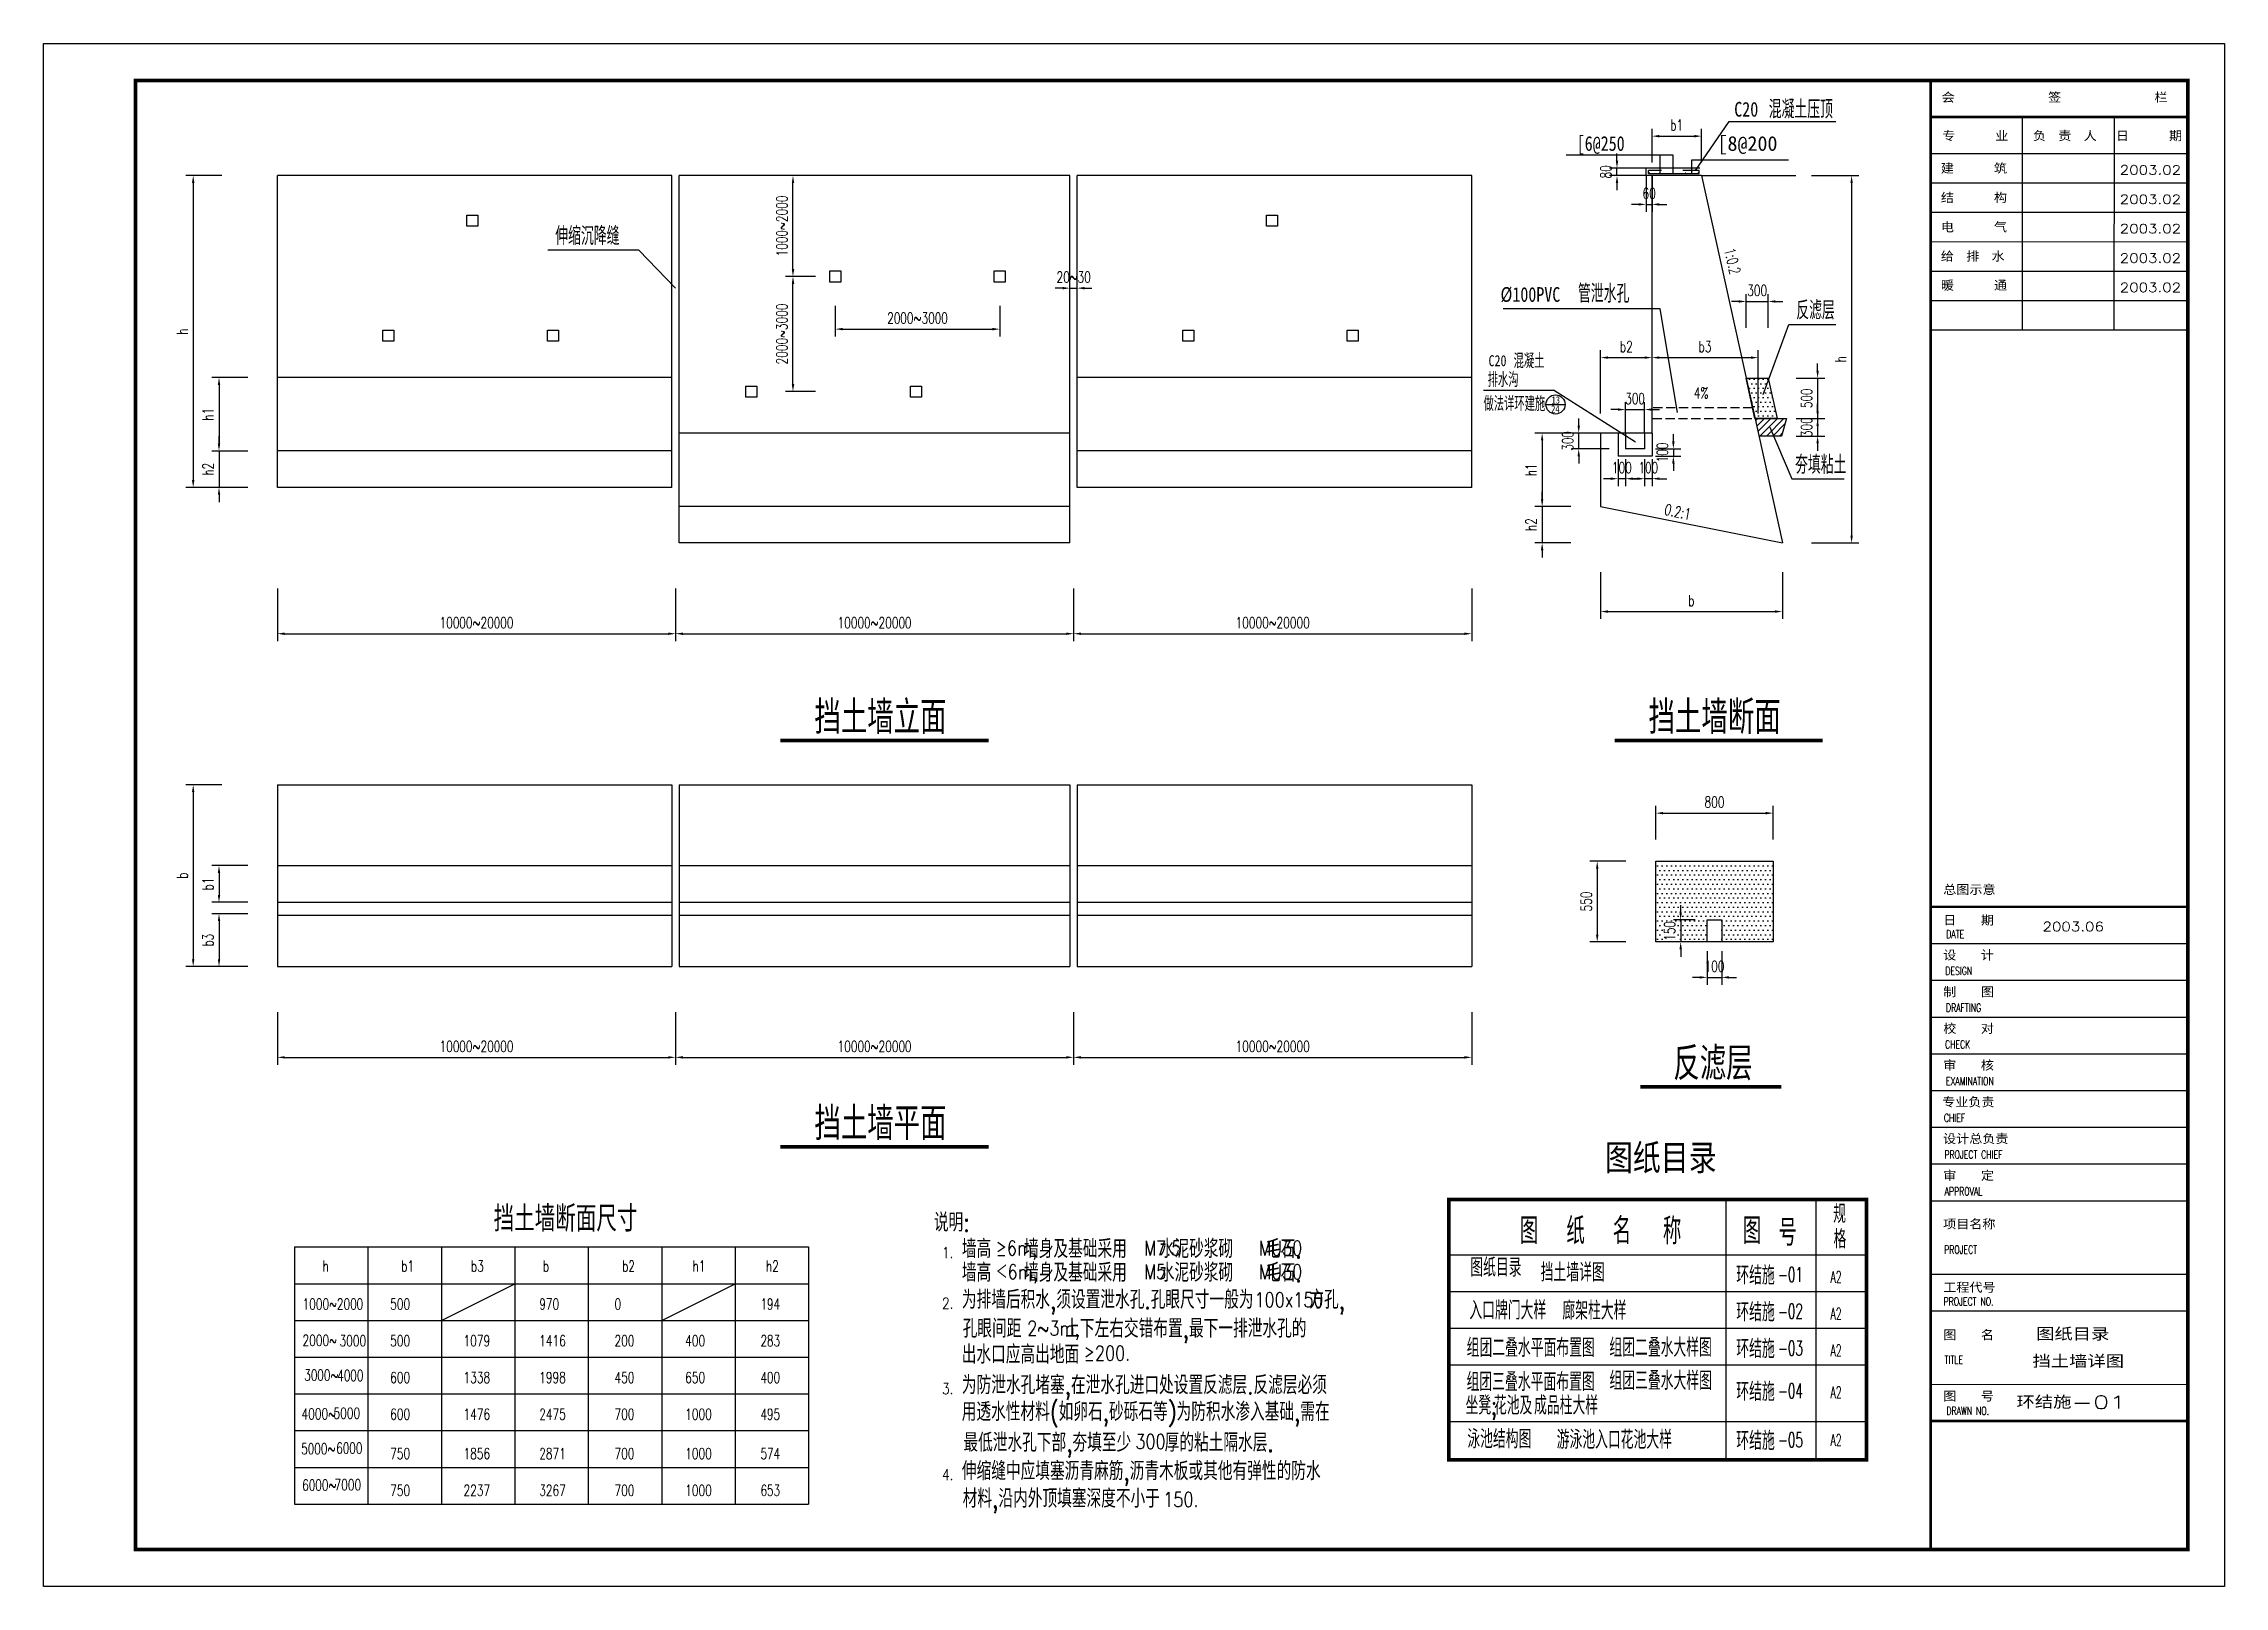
# Model space of a CAD drawing. Extents: x 0 to 180077, y 0 to 85122.
# Drawn here: x 120677 to 180077, y 43122 to 85122 of the extents above; entities that cross this region are included whole.
import ezdxf
from ezdxf.enums import TextEntityAlignment as Align

# ---------------------------------------------------------------- set-up
doc = ezdxf.new("R2010")
doc.units = 0
doc.header["$LTSCALE"] = 1000
doc.header["$MEASUREMENT"] = 0
doc.linetypes.add('DASH', pattern=[0.35, 0.25, -0.1])
for name, color, linetype in [('2', 2, 'Continuous'), ('4', 4, 'Continuous'), ('AXIS', 3, 'Continuous'), ('DIM', 3, 'Continuous'), ('JG-图名31', 31, 'Continuous'), ('JG-梁实线130', 4, 'Continuous'), ('JG-梁虚线130', 4, 'DASH'), ('JG-说明字31', 31, 'Continuous'), ('PUB_TITLE', 4, 'Continuous'), ('TEXT', 3, 'Continuous'), ('TITLE', 7, 'Continuous'), ('TK', 7, 'Continuous'), ('小品', 7, 'Continuous')]:
    doc.layers.add(name, color=color, linetype=linetype)
doc.styles.add('1', font='si.shx', dxfattribs={"width": 0.7, "bigfont": 'hztxt.shx'})
doc.styles.add('2', font='txt1.shx', dxfattribs={"width": 0.7, "bigfont": 'hztxt.shx'})
doc.styles.add('_HZHT', font='txt.shx', dxfattribs={"width": 1.5, "bigfont": 'HZHT.shx'})
doc.styles.add('_HZTXT', font='txt.shx', dxfattribs={"width": 0.8, "bigfont": 'hztxt.shx'})
doc.styles.add('_HZXY', font='txt.shx', dxfattribs={"width": 1.7, "bigfont": 'HZXY.shx'})
doc.styles.add('_SIMPLEX', font='SIMPLEX', dxfattribs={"width": 0.75})
doc.styles.add('HZ', font='txt.shx', dxfattribs={"width": 0.7, "bigfont": 'hztxt.shx'})
doc.styles.add('HZFS', font='romand.shx', dxfattribs={"width": 1.5, "bigfont": 'hzxy.shx'})
doc.styles.add('ROMANS', font='ROMANS', dxfattribs={"width": 0.7})
doc.styles.add('SIM', font='txt1.shx', dxfattribs={"width": 0.8, "bigfont": 'bigfont.shx'})
doc.styles.add('TXT', font='txt')
doc.dimstyles.new('DIMN', dxfattribs={"dimtxt": 300, "dimasz": 200, "dimexe": 200, "dimexo": 0, "dimgap": 150, "dimtad": 1, "dimdec": 0, "dimzin": 0, "dimdsep": 46, "dimtxsty": 'HZ', "dimsah": 1, "dimcen": 0.09, "dimdle": 200, "dimclrt": 7, "dimadec": 0, "dimazin": 0, "dimtfac": 1, "dimtdec": 0, "dimtix": 1, "dimtmove": 2, "dimatfit": 3, "dimfxl": 1, "dimtolj": 1, "dimtzin": 0, "dimarcsym": 0})
pattern_1 = [(0, (103091202.67, 78658363.98), (62.5, 125), [0, -125])]

msp = doc.modelspace()

# ---------------------------------------------------------------- texts
for s, height, style, width, p in [('规', 500, '_HZTXT', 0.698, (169423.2, 53014.3)), ('图', 720, '_HZTXT', 0.698, (160885.6, 52438.6)), ('纸', 720, '_HZTXT', 0.698, (162154.6, 52438.6)), ('名', 720, '_HZTXT', 0.698, (163417.4, 52438.6)), ('称', 720, '_HZTXT', 0.698, (164784.2, 52432)), ('图', 720, '_HZTXT', 0.698, (166961.6, 52438.6)), ('号', 720, '_HZTXT', 0.698, (167930.6, 52393.4)), ('格', 500, '_HZTXT', 0.698, (169431.3, 52327.6)), ('挡土墙详图', 500, '_HZTXT', 0.698, (161454.2, 51421.4)), ('环结施', 500, '_HZTXT', 0.698, (166782.9, 51339.1)), ('-01', 400, '_SIMPLEX', 0.6, (167919.6, 51411)), ('A2', 315, '_SIMPLEX', 0.6, (169347.5, 51387.7)), ('入口牌门大样', 500, '_HZTXT', 0.698, (159511.9, 50387.9)), ('廊架柱大样', 500, '_HZTXT', 0.698, (162046.3, 50380.3)), ('环结施', 500, '_HZTXT', 0.698, (166782.9, 50339.1)), ('-02', 400, '_SIMPLEX', 0.6, (167919.6, 50411)), ('A2', 315, '_SIMPLEX', 0.6, (169347.5, 50387.7)), ('组团二叠水平面布置图', 500, '_HZTXT', 0.698, (159437.8, 49368.8)), ('组团二叠水大样图', 500, '_HZTXT', 0.698, (163325.5, 49374)), ('环结施', 500, '_HZTXT', 0.698, (166782.9, 49339.1)), ('-03', 400, '_SIMPLEX', 0.6, (167919.6, 49411)), ('A2', 315, '_SIMPLEX', 0.6, (169347.5, 49387.7)), ('组团三叠水平面布置图', 500, '_HZTXT', 0.698, (159435.7, 48439)), ('组团三叠水大样图', 500, '_HZTXT', 0.698, (163326.7, 48471.4)), ('环结施', 500, '_HZTXT', 0.698, (166782.9, 48171.7)), ('坐凳;', 500, '_HZTXT', 0.698, (159407.7, 47796.8)), ('花池及', 500, '_HZTXT', 0.698, (160181.3, 47797.3)), ('成品柱大样', 500, '_HZTXT', 0.698, (161273.9, 47798.6)), ('-04', 400, '_SIMPLEX', 0.6, (167919.6, 48243.6)), ('A2', 315, '_SIMPLEX', 0.6, (169347.5, 48248.2)), ('泳池结构图', 500, '_HZTXT', 0.698, (159456.3, 46882.7)), ('游泳池入口花池大样', 500, '_HZTXT', 0.698, (161889.9, 46866)), ('环结施', 500, '_HZTXT', 0.698, (166782.9, 46836.9)), ('-05', 400, '_SIMPLEX', 0.6, (167919.6, 46908.9)), ('A2', 315, '_SIMPLEX', 0.6, (169347.5, 46947.9))]:
    msp.add_text(s, height=height, dxfattribs=dict(style=style, width=width)).set_placement(p)
at = {"style": '_HZTXT', "width": 0.698}
msp.add_text('图纸目录', height=500, dxfattribs=at).set_placement((159537, 51405.6), align=Align.BOTTOM_LEFT)
at = {"layer": '2', "style": 'ROMANS', "width": 0.7}
for s, p in [('DATE', (172746.7, 60766.9)), ('DESIGN', (172843.4, 59766.8)), ('DRAFTING', (172973.3, 58766.8)), ('CHECK', (172811.8, 57766.9)), ('EXAMINATION', (173143.9, 56766.8)), ('TITLE', (172708.2, 49179.2)), ('DRAWN NO.', (173087.6, 47791.7))]:
    msp.add_text(s, height=220, rotation=359.995825, dxfattribs=at).set_placement(p, align=Align.CENTER)
for s, p in [('CHIEF', (172437.8, 55766.9)), ('PROJECT CHIEF', (172450.5, 54766.9)), ('APPROVAL', (172458.2, 53766.9)), ('PROJECT', (172444.1, 52179.2)), ('PROJECT NO.', (172428.9, 50766.9))]:
    msp.add_text(s, height=220, rotation=359.995825, dxfattribs=at).set_placement(p)
at = {"layer": '4'}
for s, height, style, width, p in [('2003.02', 250, 'SIM', 1.2, (177227.3, 81559.3)), ('2003.02', 250, 'SIM', 1.2, (177227.3, 80759.3)), ('2003.02', 250, 'SIM', 1.2, (177227.2, 79959.3)), ('2003.02', 250, 'SIM', 1.2, (177227.2, 79159.3)), ('2003.02', 250, 'SIM', 1.2, (177227.1, 78359.3)), ('2003.06', 250, 'SIM', 1.2, (175124.5, 60960.7)), ('挡土墙详图', 350, '_HZHT', 1.5, (174850.1, 49070.8)), ('环结施-01', 350, '_HZHT', 1.5, (174415.4, 47960.6))]:
    msp.add_text(s, height=height, rotation=359.995825, dxfattribs=dict(at, style=style, width=width)).set_placement(p)
at = {"layer": '4', "style": '_HZHT', "width": 1.5}
msp.add_text('图纸目录', height=350, rotation=359.995825, dxfattribs=at).set_placement((174949.3, 49707.4), align=Align.BOTTOM_LEFT)
at = {"layer": 'DIM', "style": 'HZFS'}
msp.add_text('图纸目录', height=800, rotation=0.001222, dxfattribs=at).set_placement((163204.8, 54130.2), align=Align.BOTTOM_LEFT)
at = {"layer": 'JG-图名31', "style": '2', "width": 0.8}
for s, height, p in [('挡土墙立面', 900, (141672.2, 66331)), ('挡土墙断面', 900, (164393.6, 66331)), ('反滤层', 900, (165067.4, 56904.2)), ('挡土墙平面', 900, (141672.2, 55269.9)), ('挡土墙断面尺寸', 700, (132934.1, 52782.5)), ('说明:', 500, (144926.9, 52782.5)), ('1.', 300, (145150.5, 52061.3)), ('墙高   墙身及基础采用   水泥砂浆砌   毛石.', 500, (145689.3, 52061.3)), ('≥6m,', 400, (146614.3, 52132.4)), ('M7.5', 400, (150649.9, 52132.4)), ('MU30', 400, (153780.7, 52132.4)), ('墙高   墙身及基础采用   水泥砂浆砌   毛石.', 500, (145689.3, 51414.8)), ('＜6m,', 400, (146614.3, 51485.9)), ('M5', 400, (150649.9, 51485.9)), ('MU30', 400, (153780.7, 51485.9)), ('为排墙后积水,须设置泄水孔.孔眼尺寸一般为     方孔,', 500, (145689.3, 50678.9)), ('100x150', 400, (153659.9, 50725.7)), ('2.', 300, (145150.5, 50678.9)), ('孔眼间距    上下左右交错布置,最下一排泄水孔的', 500, (145711.2, 49891.5)), ('2~3m,', 400, (147468.9, 49950.8)), ('出水口应高出地面    ', 500, (145685.7, 49187.1)), ('≥200.', 400, (149011.3, 49267.5)), ('为防泄水孔堵塞,在泄水孔进口处设置反滤层.反滤层必须', 500, (145689.3, 48354.2)), ('3.', 300, (145150.5, 48354.2)), ('用透水性材料(如卵石,砂砾石等)为防积水渗入基础,需在', 500, (145685.6, 47625.4)), ('最低泄水孔下部,夯填至少   厚的粘土隔水层.', 500, (145731.4, 46787.3)), ('300', 400, (150415.5, 46864.5)), ('伸缩缝中应填塞沥青麻筋,沥青木板或其他有弹性的防水', 500, (145689.3, 46013.1)), ('4.', 300, (145150.5, 46013.1)), ('材料,沿内外顶填塞深度不小于', 500, (145712.2, 45264.1)), ('150.', 400, (151173.4, 45286.5))]:
    msp.add_text(s, height=height, dxfattribs=at).set_placement(p)
at = {"layer": 'JG-说明字31', "width": 0.7}
for s, height, style, p in [('混凝土压顶', 500, 'HZ', (167666.7, 83085.2)), ('伸缩沉降缝', 500, '1', (134613.5, 79637.1)), ('管泄水孔', 500, 'HZ', (162470.7, 78067)), ('反滤层', 500, 'HZ', (168417.2, 77613.8)), ('混凝土', 400, 'HZ', (160716.2, 76284.5)), ('排水沟', 400, 'HZ', (160011.1, 75771.8)), ('做法详环建施', 400, 'HZ', (159897.3, 75117.4)), ('夯填粘土', 500, 'HZ', (168383.9, 73409.4))]:
    msp.add_text(s, height=height, dxfattribs=dict(at, style=style)).set_placement(p)
at = {"layer": 'TEXT', "style": 'HZ', "width": 0.7}
for s, rotation, p in [('1:0.2', 283.489233, (166449.3, 79515.9)), ('0.2:1', 348.269939, (164806.1, 72301.4))]:
    msp.add_text(s, height=300, rotation=rotation, dxfattribs=at).set_placement(p)
for s, p in [('4%', (165626.3, 75464.2)), ('h', (128275.9, 51690.4)), ('b1', (130421.3, 51690.4)), ('b3', (132317.3, 51690.4)), ('b', (134275.6, 51690.4)), ('b2', (136433.5, 51690.4)), ('h1', (138354.4, 51690.4)), ('h2', (140350.2, 51690.4)), ('1000~', (127731.8, 50658.2)), ('2000', (128664.3, 50658.2)), ('500', (130120.7, 50658.2)), ('970', (134180.3, 50658.2)), ('0', (136227.1, 50658.2)), ('194', (140201.4, 50658.2)), ('2000~', (127731.8, 49669.8)), ('3000', (128740.4, 49658.2)), ('500', (130120.7, 49658.2)), ('1079', (132116.4, 49658.2)), ('1416', (134180.3, 49658.2)), ('200', (136227.1, 49658.2)), ('400', (138154.5, 49658.2)), ('283', (140201.4, 49658.2)), ('3000~', (127773, 48722.5)), ('4000', (128671.7, 48713.1)), ('600', (130120.7, 48658.2)), ('1338', (132116.4, 48658.2)), ('1998', (134180.3, 48658.2)), ('450', (136227.1, 48658.2)), ('650', (138154.5, 48658.2)), ('400', (140201.4, 48658.2)), ('4000~', (127704.3, 47665.5)), ('5000', (128575.5, 47685.6)), ('600', (130120.7, 47658.2)), ('1476', (132116.4, 47658.2)), ('2475', (134180.3, 47658.2)), ('700', (136227.1, 47658.2)), ('1000', (138154.5, 47658.2)), ('495', (140201.4, 47658.2)), ('5000~', (127690.6, 46718.3)), ('6000', (128644.2, 46737)), ('750', (130120.7, 46586)), ('1856', (132116.4, 46586)), ('2871', (134180.3, 46586)), ('700', (136227.1, 46586)), ('1000', (138154.5, 46586)), ('574', (140201.4, 46586)), ('6000~', (127718.1, 45729.9)), ('7000', (128603, 45737)), ('750', (130120.7, 45586)), ('2237', (132116.4, 45586)), ('3267', (134180.3, 45586)), ('700', (136227.1, 45586)), ('1000', (138154.5, 45586)), ('653', (140201.4, 45586))]:
    msp.add_text(s, height=300, dxfattribs=at).set_placement(p)
at = {"layer": 'TK', "style": '_HZXY', "width": 1.5}
for s, p in [('会       签       栏', (172374.2, 83514.7)), ('专   业', (172389.5, 82468.8)), ('负 责 人', (174862.1, 82468.7)), ('日   期', (177123.4, 82468.5)), ('建   筑', (172354.9, 81584.1)), ('结   构', (172354.9, 80784.1)), ('电   气', (172354.8, 79984.1)), ('给 排 水', (172354.7, 79187.5)), ('暖   通 ', (172354.7, 78398.3)), ('总图示意', (172420.3, 61946.9)), ('日  期', (172420.3, 61113.6)), ('设  计', (172420.2, 60163.5)), ('制  图', (172420.2, 59163.5)), ('校  对', (172420.1, 58163.5)), ('审  核', (172420, 57163.5)), ('专业负责', (172391, 56163.5)), ('设计总负责', (172415.3, 55163.5)), ('审  定', (172419.8, 54163.5)), ('项目名称', (172418.5, 52840.6)), ('工程代号', (172419.6, 51117.4)), ('图  名', (172419.5, 49824.1)), ('图  号', (172419.4, 48155.2))]:
    msp.add_text(s, height=250, rotation=359.995825, dxfattribs=at).set_placement(p)
at = {"layer": '小品', "style": 'TXT', "width": 0.8}
for s, height, p in [('C20', 400, (166727, 83135.1)), ('%%c100PVC', 400, (160359.9, 78093.7)), ('C20', 300, (160034.3, 76340.5)), ('13', 200, (161752.6, 75320.5)), ('24', 200, (161740.8, 75076.3))]:
    msp.add_text(s, height=height, dxfattribs=at).set_placement(p)
msp.add_text('[6@250', height=400, dxfattribs=at).set_placement((163089.7, 82204.3), align=Align.CENTER)
at = {"layer": '小品', "style": 'TXT'}
msp.add_text('[8@200', height=400, dxfattribs=at).set_placement((166271.2, 82204.3))

# ---------------------------------------------------------------- blocks, each defined once
blk = doc.blocks.new('*U49')
at = {"color": 0, "lineweight": -2}
for p, q in [((164487, 81887), (164487, 82804)), ((164687, 82604), (165637, 82604)), ((164687, 82604), (165637, 82604)), ((165837, 81887), (165837, 82804))]:
    blk.add_line(p, q, dxfattribs=at)
at = {"color": 0}
for points in [[(164487, 82604), (164687, 82570), (164687, 82637)], [(165837, 82604), (165637, 82570), (165637, 82637)]]:
    blk.add_solid(points, dxfattribs=at)
at = {"color": 7, "insert": (165162, 82904), "char_height": 300, "width": 0.000000001, "attachment_point": 5, "style": 'HZ'}
blk.add_mtext('b1', dxfattribs=at)
blk = doc.blocks.new('*U50')
at = {"color": 0, "lineweight": -2}
for p, q in [((163087, 75054), (163087, 76774)), ((164487, 75054), (164487, 76774)), ((163287, 76574), (164287, 76574)), ((163287, 76574), (164287, 76574))]:
    blk.add_line(p, q, dxfattribs=at)
at = {"color": 0}
for points in [[(163087, 76574), (163287, 76541), (163287, 76608)], [(164487, 76574), (164287, 76541), (164287, 76608)]]:
    blk.add_solid(points, dxfattribs=at)
at = {"color": 7, "insert": (163787, 76874), "char_height": 300, "width": 0.000000001, "attachment_point": 5, "style": 'HZ'}
blk.add_mtext('b2', dxfattribs=at)
blk = doc.blocks.new('*U51')
at = {"color": 0, "lineweight": -2}
for p, q in [((164487, 75054), (164487, 76774)), ((167379, 75054), (167379, 76774)), ((164687, 76574), (167179, 76574)), ((164687, 76574), (167179, 76574))]:
    blk.add_line(p, q, dxfattribs=at)
at = {"color": 0}
for points in [[(164487, 76574), (164687, 76541), (164687, 76608)], [(167379, 76574), (167179, 76541), (167179, 76608)]]:
    blk.add_solid(points, dxfattribs=at)
at = {"color": 7, "insert": (165933, 76874), "char_height": 300, "width": 0.000000001, "attachment_point": 5, "style": 'HZ'}
blk.add_mtext('b3', dxfattribs=at)
blk = doc.blocks.new('*U52')
at = {"color": 0, "lineweight": -2}
for p, q in [((168831, 81529), (170124, 81529)), ((169924, 81329), (169924, 71729)), ((169924, 81329), (169924, 71729)), ((168831, 71529), (170124, 71529))]:
    blk.add_line(p, q, dxfattribs=at)
at = {"color": 0}
for points in [[(169924, 81529), (169890, 81329), (169957, 81329)], [(169924, 71529), (169890, 71729), (169957, 71729)]]:
    blk.add_solid(points, dxfattribs=at)
at = {"color": 7, "insert": (169624, 76529), "char_height": 300, "width": 0.000000001, "attachment_point": 5, "rotation": 90, "style": 'HZ'}
blk.add_mtext('h', dxfattribs=at)
blk = doc.blocks.new('*U54')
at = {"color": 0, "lineweight": -2}
for p, q in [((162277, 74519), (161295, 74519)), ((161495, 74319), (161495, 72719)), ((161495, 74319), (161495, 72719)), ((162277, 72519), (161295, 72519))]:
    blk.add_line(p, q, dxfattribs=at)
at = {"color": 0}
for points in [[(161495, 74519), (161461, 74319), (161528, 74319)], [(161495, 72519), (161461, 72719), (161528, 72719)]]:
    blk.add_solid(points, dxfattribs=at)
at = {"color": 7, "insert": (161195, 73519), "char_height": 300, "width": 0.000000001, "attachment_point": 5, "rotation": 90, "style": 'HZ'}
blk.add_mtext('h1', dxfattribs=at)
blk = doc.blocks.new('*U56')
at = {"color": 0, "lineweight": -2}
for p, q in [((162277, 72519), (161295, 72519)), ((161495, 72719), (161495, 72919)), ((161495, 72719), (161495, 72919)), ((161495, 72519), (161495, 71529)), ((162277, 71529), (161295, 71529)), ((161495, 71329), (161495, 71129)), ((161495, 71329), (161495, 71129))]:
    blk.add_line(p, q, dxfattribs=at)
at = {"color": 0}
for points in [[(161495, 72519), (161461, 72719), (161528, 72719)], [(161495, 71529), (161461, 71329), (161528, 71329)]]:
    blk.add_solid(points, dxfattribs=at)
at = {"color": 7, "insert": (161195, 72024), "char_height": 300, "width": 0.000000001, "attachment_point": 5, "rotation": 90, "style": 'HZ'}
blk.add_mtext('h2', dxfattribs=at)
blk = doc.blocks.new('*U58')
at = {"color": 0, "lineweight": -2}
for p, q in [((163087, 70735), (163087, 69461)), ((168037, 70735), (168037, 69461)), ((163287, 69661), (167837, 69661)), ((163287, 69661), (167837, 69661))]:
    blk.add_line(p, q, dxfattribs=at)
at = {"color": 0}
for points in [[(163087, 69661), (163287, 69627), (163287, 69694)], [(168037, 69661), (167837, 69627), (167837, 69694)]]:
    blk.add_solid(points, dxfattribs=at)
at = {"color": 7, "insert": (165562, 69961), "char_height": 300, "width": 0.000000001, "attachment_point": 5, "style": 'HZ'}
blk.add_mtext('b', dxfattribs=at)
blk = doc.blocks.new('*U59')
at = {"color": 0, "lineweight": -2}
for p, q in [((127047, 70290), (127047, 68858)), ((137890, 70290), (137890, 68858)), ((127247, 69058), (137690, 69058)), ((127247, 69058), (137690, 69058))]:
    blk.add_line(p, q, dxfattribs=at)
at = {"color": 0}
for points in [[(127047, 69058), (127247, 69024), (127247, 69091)], [(137890, 69058), (137690, 69024), (137690, 69091)]]:
    blk.add_solid(points, dxfattribs=at)
at = {"color": 7, "insert": (132469, 69358), "char_height": 300, "width": 0.000000001, "attachment_point": 5, "style": 'HZ'}
blk.add_mtext('10000~20000', dxfattribs=at)
blk = doc.blocks.new('*U60')
at = {"color": 0, "lineweight": -2}
for p, q in [((137890, 70290), (137890, 68858)), ((148733, 70290), (148733, 68858)), ((138090, 69058), (148533, 69058)), ((138090, 69058), (148533, 69058))]:
    blk.add_line(p, q, dxfattribs=at)
at = {"color": 0}
for points in [[(137890, 69058), (138090, 69024), (138090, 69091)], [(148733, 69058), (148533, 69024), (148533, 69091)]]:
    blk.add_solid(points, dxfattribs=at)
at = {"color": 7, "insert": (143312, 69358), "char_height": 300, "width": 0.000000001, "attachment_point": 5, "style": 'HZ'}
blk.add_mtext('10000~20000', dxfattribs=at)
blk = doc.blocks.new('*U61')
at = {"color": 0, "lineweight": -2}
for p, q in [((148733, 70290), (148733, 68858)), ((159576, 70290), (159576, 68858)), ((148933, 69058), (159376, 69058)), ((148933, 69058), (159376, 69058))]:
    blk.add_line(p, q, dxfattribs=at)
at = {"color": 0}
for points in [[(148733, 69058), (148933, 69024), (148933, 69091)], [(159576, 69058), (159376, 69024), (159376, 69091)]]:
    blk.add_solid(points, dxfattribs=at)
at = {"color": 7, "insert": (154155, 69358), "char_height": 300, "width": 0.000000001, "attachment_point": 5, "style": 'HZ'}
blk.add_mtext('10000~20000', dxfattribs=at)
blk = doc.blocks.new('*U62')
at = {"color": 0, "lineweight": -2}
for p, q in [((126238, 76032), (125255, 76032)), ((125455, 75832), (125455, 74232)), ((125455, 75832), (125455, 74232)), ((126238, 74032), (125255, 74032))]:
    blk.add_line(p, q, dxfattribs=at)
at = {"color": 0}
for points in [[(125455, 76032), (125422, 75832), (125488, 75832)], [(125455, 74032), (125422, 74232), (125488, 74232)]]:
    blk.add_solid(points, dxfattribs=at)
at = {"color": 7, "insert": (125155, 75032), "char_height": 300, "width": 0.000000001, "attachment_point": 5, "rotation": 90, "style": 'HZ'}
blk.add_mtext('h1', dxfattribs=at)
blk = doc.blocks.new('*U63')
at = {"color": 0, "lineweight": -2}
for p, q in [((125455, 74232), (125455, 74432)), ((125455, 74232), (125455, 74432)), ((126238, 74032), (125255, 74032)), ((125455, 74032), (125455, 73042)), ((126238, 73042), (125255, 73042)), ((125455, 72842), (125455, 72642)), ((125455, 72842), (125455, 72642))]:
    blk.add_line(p, q, dxfattribs=at)
at = {"color": 0}
for points in [[(125455, 74032), (125422, 74232), (125488, 74232)], [(125455, 73042), (125422, 72842), (125488, 72842)]]:
    blk.add_solid(points, dxfattribs=at)
at = {"color": 7, "insert": (125155, 73537), "char_height": 300, "width": 0.000000001, "attachment_point": 5, "rotation": 90, "style": 'HZ'}
blk.add_mtext('h2', dxfattribs=at)
blk = doc.blocks.new('*U64')
at = {"color": 0, "lineweight": -2}
for p, q in [((125534, 81529), (124552, 81529)), ((124752, 81329), (124752, 73242)), ((124752, 81329), (124752, 73242)), ((125534, 73042), (124552, 73042))]:
    blk.add_line(p, q, dxfattribs=at)
at = {"color": 0}
for points in [[(124752, 81529), (124718, 81329), (124785, 81329)], [(124752, 73042), (124718, 73242), (124785, 73242)]]:
    blk.add_solid(points, dxfattribs=at)
at = {"color": 7, "insert": (124452, 77285), "char_height": 300, "width": 0.000000001, "attachment_point": 5, "rotation": 90, "style": 'HZ'}
blk.add_mtext('h', dxfattribs=at)
blk = doc.blocks.new('*U66')
at = {"color": 0, "lineweight": -2}
for p, q in [((148433, 78466), (148233, 78466)), ((148433, 78466), (148233, 78466)), ((148633, 77749), (148633, 78666)), ((148633, 78466), (148833, 78466)), ((148833, 77749), (148833, 78666)), ((149033, 78466), (149233, 78466)), ((149033, 78466), (149233, 78466))]:
    blk.add_line(p, q, dxfattribs=at)
at = {"color": 0}
for points in [[(148633, 78466), (148433, 78432), (148433, 78499)], [(148833, 78466), (149033, 78432), (149033, 78499)]]:
    blk.add_solid(points, dxfattribs=at)
at = {"color": 7, "insert": (148733, 78766), "char_height": 300, "width": 0.000000001, "attachment_point": 5, "style": 'HZ'}
blk.add_mtext('20~30', dxfattribs=at)
blk = doc.blocks.new('*U67')
at = {"color": 0, "lineweight": -2}
for p, q in [((142240, 77981), (142240, 77150)), ((146722, 77981), (146722, 77150)), ((142440, 77350), (146522, 77350)), ((142440, 77350), (146522, 77350))]:
    blk.add_line(p, q, dxfattribs=at)
at = {"color": 0}
for points in [[(142240, 77350), (142440, 77317), (142440, 77384)], [(146722, 77350), (146522, 77317), (146522, 77384)]]:
    blk.add_solid(points, dxfattribs=at)
at = {"color": 7, "insert": (144481, 77650), "char_height": 300, "width": 0.000000001, "attachment_point": 5, "style": 'HZ'}
blk.add_mtext('2000~3000', dxfattribs=at)
blk = doc.blocks.new('*U70')
at = {"color": 0, "lineweight": -2}
for p, q in [((141699, 78783), (140889, 78783)), ((141089, 75852), (141089, 78583)), ((141089, 75852), (141089, 78583)), ((141699, 75652), (140889, 75652))]:
    blk.add_line(p, q, dxfattribs=at)
at = {"color": 0}
for points in [[(141089, 78783), (141123, 78583), (141056, 78583)], [(141089, 75652), (141123, 75852), (141056, 75852)]]:
    blk.add_solid(points, dxfattribs=at)
at = {"color": 7, "insert": (140789, 77217), "char_height": 300, "width": 0.000000001, "attachment_point": 5, "rotation": 90, "style": 'HZ'}
blk.add_mtext('2000~3000', dxfattribs=at)
blk = doc.blocks.new('*U71')
at = {"color": 0, "lineweight": -2}
for p, q in [((141699, 81529), (140889, 81529)), ((141089, 78983), (141089, 81329)), ((141089, 78983), (141089, 81329)), ((141699, 78783), (140889, 78783))]:
    blk.add_line(p, q, dxfattribs=at)
at = {"color": 0}
for points in [[(141089, 81529), (141123, 81329), (141056, 81329)], [(141089, 78783), (141123, 78983), (141056, 78983)]]:
    blk.add_solid(points, dxfattribs=at)
at = {"color": 7, "insert": (140789, 80156), "char_height": 300, "width": 0.000000001, "attachment_point": 5, "rotation": 90, "style": 'HZ'}
blk.add_mtext('1000~2000', dxfattribs=at)
blk = doc.blocks.new('*U72')
at = {"color": 0, "lineweight": -2}
for p, q in [((126238, 62745), (125255, 62745)), ((125455, 62545), (125455, 61945)), ((125455, 62545), (125455, 61945)), ((126238, 61745), (125255, 61745))]:
    blk.add_line(p, q, dxfattribs=at)
at = {"color": 0}
for points in [[(125455, 62745), (125422, 62545), (125488, 62545)], [(125455, 61745), (125422, 61945), (125488, 61945)]]:
    blk.add_solid(points, dxfattribs=at)
at = {"color": 7, "insert": (125155, 62245), "char_height": 300, "width": 0.000000001, "attachment_point": 5, "rotation": 90, "style": 'HZ'}
blk.add_mtext('b1', dxfattribs=at)
blk = doc.blocks.new('*U73')
at = {"color": 0, "lineweight": -2}
for p, q in [((126238, 61434), (125255, 61434)), ((125455, 61234), (125455, 60195)), ((125455, 61234), (125455, 60195)), ((126238, 59995), (125255, 59995))]:
    blk.add_line(p, q, dxfattribs=at)
at = {"color": 0}
for points in [[(125455, 61434), (125422, 61234), (125488, 61234)], [(125455, 59995), (125422, 60195), (125488, 60195)]]:
    blk.add_solid(points, dxfattribs=at)
at = {"color": 7, "insert": (125155, 60715), "char_height": 300, "width": 0.000000001, "attachment_point": 5, "rotation": 90, "style": 'HZ'}
blk.add_mtext('b3', dxfattribs=at)
blk = doc.blocks.new('*U74')
at = {"color": 0, "lineweight": -2}
for p, q in [((125534, 64945), (124552, 64945)), ((124752, 64745), (124752, 60195)), ((124752, 64745), (124752, 60195)), ((125534, 59995), (124552, 59995))]:
    blk.add_line(p, q, dxfattribs=at)
at = {"color": 0}
for points in [[(124752, 64945), (124718, 64745), (124785, 64745)], [(124752, 59995), (124718, 60195), (124785, 60195)]]:
    blk.add_solid(points, dxfattribs=at)
at = {"color": 7, "insert": (124452, 62470), "char_height": 300, "width": 0.000000001, "attachment_point": 5, "rotation": 90, "style": 'HZ'}
blk.add_mtext('b', dxfattribs=at)
blk = doc.blocks.new('*U75')
at = {"color": 0, "lineweight": -2}
for p, q in [((127047, 58756), (127047, 57324)), ((137890, 58756), (137890, 57324)), ((127247, 57524), (137690, 57524)), ((127247, 57524), (137690, 57524))]:
    blk.add_line(p, q, dxfattribs=at)
at = {"color": 0}
for points in [[(127047, 57524), (127247, 57491), (127247, 57558)], [(137890, 57524), (137690, 57491), (137690, 57558)]]:
    blk.add_solid(points, dxfattribs=at)
at = {"color": 7, "insert": (132469, 57824), "char_height": 300, "width": 0.000000001, "attachment_point": 5, "style": 'HZ'}
blk.add_mtext('10000~20000', dxfattribs=at)
blk = doc.blocks.new('*U76')
at = {"color": 0, "lineweight": -2}
for p, q in [((137890, 58756), (137890, 57324)), ((148733, 58756), (148733, 57324)), ((138090, 57524), (148533, 57524)), ((138090, 57524), (148533, 57524))]:
    blk.add_line(p, q, dxfattribs=at)
at = {"color": 0}
for points in [[(137890, 57524), (138090, 57491), (138090, 57558)], [(148733, 57524), (148533, 57491), (148533, 57558)]]:
    blk.add_solid(points, dxfattribs=at)
at = {"color": 7, "insert": (143312, 57824), "char_height": 300, "width": 0.000000001, "attachment_point": 5, "style": 'HZ'}
blk.add_mtext('10000~20000', dxfattribs=at)
blk = doc.blocks.new('*U78')
at = {"color": 0, "lineweight": -2}
for p, q in [((148733, 58756), (148733, 57324)), ((159576, 58756), (159576, 57324)), ((148933, 57524), (159376, 57524)), ((148933, 57524), (159376, 57524))]:
    blk.add_line(p, q, dxfattribs=at)
at = {"color": 0}
for points in [[(148733, 57524), (148933, 57491), (148933, 57558)], [(159576, 57524), (159376, 57491), (159376, 57558)]]:
    blk.add_solid(points, dxfattribs=at)
at = {"color": 7, "insert": (154155, 57824), "char_height": 300, "width": 0.000000001, "attachment_point": 5, "style": 'HZ'}
blk.add_mtext('10000~20000', dxfattribs=at)
blk = doc.blocks.new('*U80')
at = {"color": 0, "lineweight": -2}
for p, q in [((166850, 78103), (166650, 78103)), ((166850, 78103), (166650, 78103)), ((167050, 77387), (167050, 78303)), ((167050, 78103), (167650, 78103)), ((167650, 77387), (167650, 78303)), ((167850, 78103), (168050, 78103)), ((167850, 78103), (168050, 78103))]:
    blk.add_line(p, q, dxfattribs=at)
at = {"color": 0}
for points in [[(167050, 78103), (166850, 78070), (166850, 78137)], [(167650, 78103), (167850, 78070), (167850, 78137)]]:
    blk.add_solid(points, dxfattribs=at)
at = {"color": 7, "insert": (167350, 78403), "char_height": 300, "width": 0.000000001, "attachment_point": 5, "style": 'HZ'}
blk.add_mtext('300', dxfattribs=at)
blk = doc.blocks.new('*U81')
at = {"color": 0, "lineweight": -2}
for p, q in [((168998, 76216), (168998, 76416)), ((168998, 76216), (168998, 76416)), ((168410, 76016), (169198, 76016)), ((168998, 76016), (168998, 74916)), ((168410, 74916), (169198, 74916)), ((168998, 74716), (168998, 74516)), ((168998, 74716), (168998, 74516))]:
    blk.add_line(p, q, dxfattribs=at)
at = {"color": 0}
for points in [[(168998, 76016), (168965, 76216), (169031, 76216)], [(168998, 74916), (168965, 74716), (169031, 74716)]]:
    blk.add_solid(points, dxfattribs=at)
at = {"color": 7, "insert": (168698, 75466), "char_height": 300, "width": 0.000000001, "attachment_point": 5, "rotation": 90, "style": 'HZ'}
blk.add_mtext('500', dxfattribs=at)
blk = doc.blocks.new('*U83')
at = {"color": 0, "lineweight": -2}
for p, q in [((168410, 74916), (169198, 74916)), ((168998, 75116), (168998, 75316)), ((168998, 75116), (168998, 75316)), ((168998, 74916), (168998, 74440)), ((168410, 74440), (169198, 74440)), ((168998, 74240), (168998, 74040)), ((168998, 74240), (168998, 74040))]:
    blk.add_line(p, q, dxfattribs=at)
at = {"color": 0}
for points in [[(168998, 74916), (168965, 75116), (169031, 75116)], [(168998, 74440), (168965, 74240), (169031, 74240)]]:
    blk.add_solid(points, dxfattribs=at)
at = {"color": 7, "insert": (168698, 74678), "char_height": 300, "width": 0.000000001, "attachment_point": 5, "rotation": 90, "style": 'HZ'}
blk.add_mtext('300', dxfattribs=at)
blk = doc.blocks.new('*U84')
at = {"color": 0, "lineweight": -2}
for p, q in [((164587, 63456), (164587, 64373)), ((164787, 64173), (167587, 64173)), ((164787, 64173), (167587, 64173)), ((167787, 63456), (167787, 64373))]:
    blk.add_line(p, q, dxfattribs=at)
at = {"color": 0}
for points in [[(164587, 64173), (164787, 64140), (164787, 64206)], [(167787, 64173), (167587, 64140), (167587, 64206)]]:
    blk.add_solid(points, dxfattribs=at)
at = {"color": 7, "insert": (166187, 64473), "char_height": 300, "width": 0.000000001, "attachment_point": 5, "style": 'HZ'}
blk.add_mtext('800', dxfattribs=at)
blk = doc.blocks.new('*U85')
at = {"color": 0, "lineweight": -2}
for p, q in [((163778, 62865), (162795, 62865)), ((162995, 62665), (162995, 60865)), ((162995, 62665), (162995, 60865)), ((163778, 60665), (162795, 60665))]:
    blk.add_line(p, q, dxfattribs=at)
at = {"color": 0}
for points in [[(162995, 62865), (162962, 62665), (163028, 62665)], [(162995, 60665), (162962, 60865), (163028, 60865)]]:
    blk.add_solid(points, dxfattribs=at)
at = {"color": 7, "insert": (162695, 61765), "char_height": 300, "width": 0.000000001, "attachment_point": 5, "rotation": 90, "style": 'HZ'}
blk.add_mtext('550', dxfattribs=at)
blk = doc.blocks.new('*U86')
at = {"color": 0, "lineweight": -2}
for p, q in [((165659, 61265), (165068, 61265)), ((165268, 61465), (165268, 61665)), ((165268, 61465), (165268, 61665)), ((165268, 61265), (165268, 60665)), ((165659, 60665), (165068, 60665)), ((165268, 60465), (165268, 60265)), ((165268, 60465), (165268, 60265))]:
    blk.add_line(p, q, dxfattribs=at)
at = {"color": 0}
for points in [[(165268, 61265), (165234, 61465), (165301, 61465)], [(165268, 60665), (165234, 60465), (165301, 60465)]]:
    blk.add_solid(points, dxfattribs=at)
at = {"color": 7, "insert": (164968, 60965), "char_height": 300, "width": 0.000000001, "attachment_point": 5, "rotation": 90, "style": 'HZ'}
blk.add_mtext('150', dxfattribs=at)
blk = doc.blocks.new('*U87')
at = {"color": 0, "lineweight": -2}
for p, q in [((165987, 60418), (165987, 59502)), ((166387, 60418), (166387, 59502)), ((165787, 59702), (165587, 59702)), ((165787, 59702), (165587, 59702)), ((165987, 59702), (166387, 59702)), ((166587, 59702), (166787, 59702)), ((166587, 59702), (166787, 59702))]:
    blk.add_line(p, q, dxfattribs=at)
at = {"color": 0}
for points in [[(165987, 59702), (165787, 59668), (165787, 59735)], [(166387, 59702), (166587, 59668), (166587, 59735)]]:
    blk.add_solid(points, dxfattribs=at)
at = {"color": 7, "insert": (166187, 60002), "char_height": 300, "width": 0.000000001, "attachment_point": 5, "style": 'HZ'}
blk.add_mtext('100', dxfattribs=at)
blk = doc.blocks.new('*U88')
at = {"color": 0, "lineweight": -2}
for p, q in [((163533, 81933), (163533, 82133)), ((163533, 81933), (163533, 82133)), ((164328, 81733), (163333, 81733)), ((164328, 81529), (163333, 81529)), ((163533, 81529), (163533, 81733)), ((163533, 81329), (163533, 81129)), ((163533, 81329), (163533, 81129))]:
    blk.add_line(p, q, dxfattribs=at)
at = {"color": 0}
for points in [[(163533, 81733), (163566, 81933), (163500, 81933)], [(163533, 81529), (163566, 81329), (163500, 81329)]]:
    blk.add_solid(points, dxfattribs=at)
at = {"color": 7, "insert": (163233, 81631), "char_height": 300, "width": 0.000000001, "attachment_point": 5, "rotation": 90, "style": 'HZ'}
blk.add_mtext('80', dxfattribs=at)
blk = doc.blocks.new('*U91')
at = {"color": 0, "lineweight": -2}
for p, q in [((164328, 81529), (164328, 80546)), ((164487, 81529), (164487, 80546)), ((164128, 80746), (163928, 80746)), ((164128, 80746), (163928, 80746)), ((164328, 80746), (164487, 80746)), ((164687, 80746), (164887, 80746)), ((164687, 80746), (164887, 80746))]:
    blk.add_line(p, q, dxfattribs=at)
at = {"color": 0}
for points in [[(164328, 80746), (164128, 80713), (164128, 80779)], [(164487, 80746), (164687, 80713), (164687, 80779)]]:
    blk.add_solid(points, dxfattribs=at)
at = {"color": 7, "insert": (164408, 81046), "char_height": 300, "width": 0.000000001, "attachment_point": 5, "style": 'HZ'}
blk.add_mtext('60', dxfattribs=at)
blk = doc.blocks.new('*U92')
at = {"color": 0, "lineweight": -2}
for p, q in [((163563, 73806), (163563, 73078)), ((163763, 73806), (163763, 73078)), ((163363, 73278), (163163, 73278)), ((163363, 73278), (163163, 73278)), ((163763, 73278), (163563, 73278)), ((163963, 73278), (164163, 73278)), ((163963, 73278), (164163, 73278))]:
    blk.add_line(p, q, dxfattribs=at)
at = {"color": 0}
for points in [[(163563, 73278), (163363, 73312), (163363, 73245)], [(163763, 73278), (163963, 73312), (163963, 73245)]]:
    blk.add_solid(points, dxfattribs=at)
at = {"color": 7, "insert": (163663, 73578), "char_height": 300, "width": 0.000000001, "attachment_point": 5, "style": 'HZ'}
blk.add_mtext('100', dxfattribs=at)
blk = doc.blocks.new('*U93')
at = {"color": 0, "lineweight": -2}
for p, q in [((165069, 74291), (165069, 74491)), ((165069, 74291), (165069, 74491)), ((164581, 74091), (165269, 74091)), ((164581, 73891), (165269, 73891)), ((165069, 74091), (165069, 73891)), ((165069, 73691), (165069, 73491)), ((165069, 73691), (165069, 73491))]:
    blk.add_line(p, q, dxfattribs=at)
at = {"color": 0}
for points in [[(165069, 74091), (165036, 74291), (165102, 74291)], [(165069, 73891), (165036, 73691), (165102, 73691)]]:
    blk.add_solid(points, dxfattribs=at)
at = {"color": 7, "insert": (164769, 73991), "char_height": 300, "width": 0.000000001, "attachment_point": 5, "rotation": 90, "style": 'HZ'}
blk.add_mtext('100', dxfattribs=at)
blk = doc.blocks.new('*U94')
at = {"color": 0, "lineweight": -2}
for p, q in [((162491, 74719), (162491, 74919)), ((162491, 74719), (162491, 74919)), ((163318, 74519), (162291, 74519)), ((162491, 74091), (162491, 74519)), ((163318, 74091), (162291, 74091)), ((162491, 73891), (162491, 73691)), ((162491, 73891), (162491, 73691))]:
    blk.add_line(p, q, dxfattribs=at)
at = {"color": 0}
for points in [[(162491, 74519), (162524, 74719), (162458, 74719)], [(162491, 74091), (162524, 73891), (162458, 73891)]]:
    blk.add_solid(points, dxfattribs=at)
at = {"color": 7, "insert": (162191, 74305), "char_height": 300, "width": 0.000000001, "attachment_point": 5, "rotation": 90, "style": 'HZ'}
blk.add_mtext('300', dxfattribs=at)
blk = doc.blocks.new('*U96')
at = {"color": 0, "lineweight": -2}
for p, q in [((163563, 75160), (163363, 75160)), ((163563, 75160), (163363, 75160)), ((163763, 74519), (163763, 75360)), ((163763, 75160), (164287, 75160)), ((164287, 74519), (164287, 75360)), ((164487, 75160), (164687, 75160)), ((164487, 75160), (164687, 75160))]:
    blk.add_line(p, q, dxfattribs=at)
at = {"color": 0}
for points in [[(163763, 75160), (163563, 75127), (163563, 75193)], [(164287, 75160), (164487, 75127), (164487, 75193)]]:
    blk.add_solid(points, dxfattribs=at)
at = {"color": 7, "insert": (164025, 75460), "char_height": 300, "width": 0.000000001, "attachment_point": 5, "style": 'HZ'}
blk.add_mtext('300', dxfattribs=at)
blk = doc.blocks.new('*U97')
at = {"color": 0, "lineweight": -2}
for p, q in [((164287, 73806), (164287, 73078)), ((164487, 73806), (164487, 73078)), ((164087, 73278), (163887, 73278)), ((164087, 73278), (163887, 73278)), ((164487, 73278), (164287, 73278)), ((164687, 73278), (164887, 73278)), ((164687, 73278), (164887, 73278))]:
    blk.add_line(p, q, dxfattribs=at)
at = {"color": 0}
for points in [[(164287, 73278), (164087, 73312), (164087, 73245)], [(164487, 73278), (164687, 73312), (164687, 73245)]]:
    blk.add_solid(points, dxfattribs=at)
at = {"color": 7, "insert": (164387, 73578), "char_height": 300, "width": 0.000000001, "attachment_point": 5, "style": 'HZ'}
blk.add_mtext('100', dxfattribs=at)

# ---------------------------------------------------------------- dimensions: what is measured, and where the dimension line sits
at = {"layer": 'AXIS'}
for base, p1, p2, text, picture, middle in [((165836.9, 82603.8), (164486.9, 81887.2), (165836.9, 81887.2), 'b1', '*U49', (165161.9, 82903.8)), ((164486.9, 80745.9), (164328.5, 81528.5), (164486.9, 81528.5), '60', '*U91', (164407.7, 81045.9)), ((148833.2, 78465.6), (148633.2, 77749), (148833.2, 77749), '20~30', '*U66', (148733.2, 78765.6)), ((167649.7, 78103.2), (167049.7, 77386.6), (167649.7, 77386.6), '300', '*U80', (167349.7, 78403.2)), ((146722.3, 77350.3), (142240.1, 77980.8), (146722.3, 77980.8), '2000~3000', '*U67', (144481.2, 77650.3)), ((164486.9, 76574.2), (163086.9, 75054.4), (164486.9, 75054.4), 'b2', '*U50', (163786.9, 76874.2)), ((167379.1, 76574.2), (164486.9, 75054.4), (167379.1, 75054.4), 'b3', '*U51', (165933, 76874.2)), ((164286.9, 75159.9), (163762.8, 74518.5), (164286.9, 74518.5), '300', '*U96', (164024.8, 75459.9)), ((163562.8, 73278.5), (163762.8, 73806.5), (163562.8, 73806.5), '100', '*U92', (163662.8, 73578.5)), ((164286.9, 73278.5), (164486.9, 73806.5), (164286.9, 73806.5), '100', '*U97', (164386.9, 73578.5)), ((168036.9, 69660.6), (163086.9, 70735), (168036.9, 70735), 'b', '*U58', (165561.9, 69960.6)), ((137890.3, 69057.8), (127047.3, 70289.7), (137890.3, 70289.7), '10000~20000', '*U59', (132468.8, 69357.8)), ((148733.2, 69057.8), (137890.3, 70289.7), (148733.2, 70289.7), '10000~20000', '*U60', (143311.7, 69357.8)), ((159576.2, 69057.8), (148733.2, 70289.7), (159576.2, 70289.7), '10000~20000', '*U61', (154154.7, 69357.8)), ((167787.3, 64173.1), (164587.3, 63456.5), (167787.3, 63456.5), '800', '*U84', (166187.3, 64473.1)), ((137890.3, 57524.4), (127047.3, 58756.3), (137890.3, 58756.3), '10000~20000', '*U75', (132468.8, 57824.4)), ((148733.2, 57524.4), (137890.3, 58756.3), (148733.2, 58756.3), '10000~20000', '*U76', (143311.7, 57824.4)), ((159576.2, 57524.4), (148733.2, 58756.3), (159576.2, 58756.3), '10000~20000', '*U78', (154154.7, 57824.4))]:
    dim = msp.add_linear_dim(base=base, p1=p1, p2=p2, text=text, dimstyle='DIMN', dxfattribs=at)
    dim.commit()
    dim.dimension.update_dxf_attribs({"geometry": picture, "text_midpoint": middle})
for base, p1, p2, angle, text, picture, middle in [((163532.9, 81732.7), (164328.5, 81528.5), (164328.5, 81732.7), 90, '80', '*U88', (163232.9, 81630.6)), ((124751.7, 73042.5), (125534.2, 81528.5), (125534.2, 73042.5), 90, 'h', '*U64', (124451.7, 77285.5)), ((141089.5, 81528.5), (141698.7, 78782.8), (141698.7, 81528.5), 90, '1000~2000', '*U71', (140789.5, 80155.7)), ((169923.5, 71528.5), (168831.3, 81528.5), (168831.3, 71528.5), 90, 'h', '*U52', (169623.5, 76528.5)), ((141089.5, 78782.8), (141698.7, 75652), (141698.7, 78782.8), 90, '2000~3000', '*U70', (140789.5, 77217.4)), ((125455.2, 74032.5), (126237.6, 76032.5), (126237.6, 74032.5), 90, 'h1', '*U62', (125155.2, 75032.5)), ((168997.9, 74915.7), (168409.7, 76015.7), (168409.7, 74915.7), 270, '500', '*U81', (168697.9, 75465.7)), ((162490.9, 74518.5), (163317.6, 74091.4), (163317.6, 74518.5), 90, '300', '*U94', (162190.9, 74304.9)), ((168997.9, 74439.6), (168409.7, 74915.7), (168409.7, 74439.6), 270, '300', '*U83', (168697.9, 74677.6)), ((125455.2, 73042.5), (126237.6, 74032.5), (126237.6, 73042.5), 90, 'h2', '*U63', (125155.2, 73537.5)), ((161494.7, 72518.5), (162277.2, 74518.5), (162277.2, 72518.5), 90, 'h1', '*U54', (161194.7, 73518.5)), ((165068.9, 73891.4), (164581.5, 74091.4), (164581.5, 73891.4), 90, '100', '*U93', (164768.9, 73991.4)), ((161494.7, 71528.5), (162277.2, 72518.5), (162277.2, 71528.5), 90, 'h2', '*U56', (161194.7, 72023.5)), ((124751.7, 59995.1), (125534.2, 64945.1), (125534.2, 59995.1), 90, 'b', '*U74', (124451.7, 62470.1)), ((125455.2, 61745.1), (126237.6, 62745.1), (126237.6, 61745.1), 90, 'b1', '*U72', (125155.2, 62245.1)), ((162995.1, 60664.9), (163777.6, 62864.9), (163777.6, 60664.9), 90, '550', '*U85', (162695.1, 61764.9)), ((125455.2, 59995.1), (126237.6, 61434.2), (126237.6, 59995.1), 90, 'b3', '*U73', (125155.2, 60714.6)), ((165267.6, 60664.9), (165659.2, 61264.9), (165659.2, 60664.9), 90, '150', '*U86', (164967.6, 60964.9)), ((166387.3, 59701.6), (165987.3, 60418.2), (166387.3, 60418.2), 180, '100', '*U87', (166187.3, 60001.6))]:
    dim = msp.add_linear_dim(base=base, p1=p1, p2=p2, angle=angle, text=text, dimstyle='DIMN', dxfattribs=at)
    dim.commit()
    dim.dimension.update_dxf_attribs({"geometry": picture, "text_midpoint": middle})

# ---------------------------------------------------------------- hatches: boundary and pattern name
at = {"layer": 'JG-梁实线130'}
h = msp.add_hatch(dxfattribs=at)
h.set_pattern_fill('DOTS', color=256, scale=2000, style=0)
h.set_pattern_definition(pattern_1)
h.paths.add_polyline_path([(167649.7, 76015.7), (167049.7, 76015.7), (167291.7, 74915.7), (167891.7, 74915.7)])
h = msp.add_hatch(dxfattribs=at)
h.set_pattern_fill('ANSI31', color=256, scale=1000, style=0)
h.set_pattern_definition([(45, (103091202.67, 78658363.98), (-88.38834765, 88.38834765), [])])
h.paths.add_polyline_path([(168149.8, 74915.7), (167291.7, 74915.7), (167396.5, 74439.6), (168016.7, 74439.6)])
h = msp.add_hatch(dxfattribs=at)
h.set_pattern_fill('DOTS', color=256, scale=2000, style=0)
h.set_pattern_definition(pattern_1)
h.paths.add_polyline_path([(164587.3, 62864.9), (164587.3, 60664.9), (165987.3, 60664.9), (165987.3, 61264.9), (166387.3, 61264.9), (166387.3, 60664.9), (167787.3, 60664.9), (167787.3, 62864.9)])
h.paths.add_polyline_path([(164742.6, 60662.4), (164742.6, 61267.4), (165192.6, 61267.4), (165192.6, 60662.4)], flags=9)

# ---------------------------------------------------------------- linework, layer by layer
at = {"color": 3}
for p, q in [((166496.2, 53650.1), (166496.2, 46570)), ((168950.3, 53650.1), (168950.3, 46570)), ((158952.9, 52151.6), (170333.3, 52151.6)), ((158952.9, 51151.6), (170333.3, 51151.6)), ((158952.9, 50151.6), (170333.3, 50151.6)), ((158952.9, 49151.6), (170333.3, 49151.6)), ((158952.9, 47611.9), (170333.3, 47611.9)), ((158952.9, 46570), (170333.3, 46570))]:
    msp.add_line(p, q, dxfattribs=at)
at = {"layer": 'AXIS'}
for p, q in [((165671.3, 81667.8), (166588.7, 83001.6)), ((166588.7, 83001.6), (169490.9, 83001.6)), ((165067.3, 82083.6), (162151.5, 82083.6)), ((164712.3, 81601.9), (164712.3, 82083.6)), ((165067.3, 81601.9), (165067.3, 82083.6)), ((165575.1, 81590.1), (165575.1, 81957.6)), ((165575.1, 81957.6), (168201.1, 81957.6)), ((164710, 77901.4), (160431.8, 77901.4)), ((165183.3, 75082.6), (164710, 77901.4)), ((159900.7, 75685.8), (161806.2, 75685.8)), ((164033.9, 74271.1), (161806.2, 75685.8)), ((161598.5, 75298.4), (162120.5, 75298.4))]:
    msp.add_line(p, q, dxfattribs=at)
at = {"layer": 'AXIS', "color": 5}
for p, q in [((164395.9, 81590.1), (164395.9, 81664.1)), ((164746.4, 81664.1), (164395.9, 81664.1)), ((164395.9, 81590.1), (165767.9, 81590.1)), ((165767.9, 81664.1), (165324.5, 81664.1)), ((165767.9, 81590.1), (165767.9, 81664.1))]:
    msp.add_line(p, q, dxfattribs=at)
for points in [[(164413.8, 81606.9, 13.2, 13.2, 1), (164427, 81606.9, 13.2, 13.2, 1)], [(164706.1, 81603.5, 13.2, 13.2, 1), (164719.3, 81603.5, 13.2, 13.2, 1)], [(165056.1, 81603.5, 13.2, 13.2, 1), (165069.3, 81603.5, 13.2, 13.2, 1)], [(165390.1, 81606.9, 13.2, 13.2, 1), (165403.3, 81606.9, 13.2, 13.2, 1)], [(165738.8, 81606.9, 13.2, 13.2, 1), (165752, 81606.9, 13.2, 13.2, 1)]]:
    msp.add_lwpolyline(points, format="xyseb", close=True, dxfattribs=at)
at = {"layer": 'AXIS'}
msp.add_circle((161859.5, 75298.4), 261, dxfattribs=at)
at = {"layer": 'JG-图名31'}
for points in [[(140744.8, 66149.6, 100, 100, 0), (146414.5, 66149.6, 100, 100, 0)], [(163466.3, 66149.6, 100, 100, 0), (169135.9, 66149.6, 100, 100, 0)], [(164168.2, 56722.7, 100, 100, 0), (168012.8, 56722.7, 100, 100, 0)], [(140744.8, 55088.4, 100, 100, 0), (146414.5, 55088.4, 100, 100, 0)]]:
    msp.add_lwpolyline(points, format="xyseb", dxfattribs=at)
at = {"layer": 'JG-梁实线130'}
for p, q in [((127047.3, 73042.5), (127047.3, 81528.5)), ((137790.3, 81528.5), (127047.3, 81528.5)), ((137790.3, 73042.5), (137790.3, 81528.5)), ((137990.3, 71528.5), (137990.3, 81528.5)), ((148633.2, 81528.5), (137990.3, 81528.5)), ((148633.2, 71528.5), (148633.2, 81528.5)), ((159576.2, 81528.5), (148833.2, 81528.5)), ((148833.2, 73042.5), (148833.2, 81528.5)), ((159576.2, 73042.5), (159576.2, 81528.5)), ((165792, 81732.7), (164328.5, 81732.7)), ((164328.5, 81528.5), (164328.5, 81732.7)), ((164836.9, 81528.5), (164328.5, 81528.5)), ((164486.9, 74518.5), (164486.9, 81528.5)), ((165836.9, 81528.5), (164836.9, 81528.5)), ((165836.9, 81528.5), (168036.9, 71528.5)), ((165836.9, 81528.5), (168406.9, 81528.5)), ((136888, 79499.9), (134414, 79499.9)), ((137886.4, 78465.6), (136888, 79499.9)), ((167510.5, 75569.4), (168217.7, 77476.6)), ((168217.7, 77476.6), (169493.3, 77476.6)), ((137790.3, 76032.5), (127047.3, 76032.5)), ((159576.2, 76032.5), (148833.2, 76032.5)), ((167649.7, 76015.7), (167891.7, 74915.7)), ((167825.7, 75215.7), (167839.5, 75215.7)), ((148633.2, 74518.5), (137990.3, 74518.5)), ((164486.9, 74518.5), (163086.9, 74518.5)), ((163086.9, 74518.5), (163086.9, 72518.5)), ((163562.8, 74518.5), (163562.8, 73891.4)), ((163762.8, 74518.5), (163762.8, 74091.4)), ((164286.9, 74518.5), (164286.9, 74091.4)), ((164486.9, 74518.5), (164486.9, 73891.4)), ((167698.7, 74677.6), (168297.5, 73272.1)), ((137790.3, 74032.5), (127047.3, 74032.5)), ((159576.2, 74032.5), (148833.2, 74032.5)), ((164486.9, 73891.4), (163562.8, 73891.4)), ((164286.9, 74091.4), (163762.8, 74091.4)), ((168297.5, 73272.1), (169723.3, 73272.1)), ((137790.3, 73042.5), (127047.3, 73042.5)), ((148633.2, 72518.5), (137990.3, 72518.5)), ((159576.2, 73042.5), (148833.2, 73042.5)), ((163086.9, 72518.5), (168036.9, 71528.5)), ((163086.9, 72518.5), (168036.9, 71528.5)), ((148633.2, 71528.5), (137990.3, 71528.5)), ((127047.3, 64945.1), (137790.3, 64945.1)), ((127047.3, 64945.1), (127047.3, 59995.1)), ((137790.3, 64945.1), (137790.3, 59995.1)), ((137990.3, 64945.1), (137990.3, 59995.1)), ((137990.3, 64945.1), (148633.2, 64945.1)), ((148633.2, 64945.1), (148633.2, 59995.1)), ((148833.2, 64945.1), (148833.2, 59995.1)), ((148833.2, 64945.1), (159576.2, 64945.1)), ((159576.2, 64945.1), (159576.2, 59995.1)), ((127047.3, 62745.1), (137790.3, 62745.1)), ((137990.3, 62745.1), (148633.2, 62745.1)), ((148833.2, 62745.1), (159576.2, 62745.1)), ((164587.3, 60664.9), (164587.3, 62864.9)), ((164587.3, 62864.9), (167787.3, 62864.9)), ((167787.3, 62864.9), (167787.3, 60664.9)), ((127047.3, 61745.1), (137790.3, 61745.1)), ((127047.3, 61395.1), (137790.3, 61395.1)), ((137990.3, 61745.1), (148633.2, 61745.1)), ((137990.3, 61395.1), (148633.2, 61395.1)), ((148833.2, 61745.1), (159576.2, 61745.1)), ((148833.2, 61395.1), (159576.2, 61395.1)), ((167787.3, 60664.9), (164587.3, 60664.9)), ((127047.3, 59995.1), (137790.3, 59995.1)), ((137990.3, 59995.1), (148633.2, 59995.1)), ((148833.2, 59995.1), (159576.2, 59995.1)), ((127512.3, 52362.6), (141512.3, 52362.6)), ((127512.3, 52362.6), (127512.3, 45362.6)), ((129512.3, 52362.6), (129512.3, 45362.6)), ((131512.3, 52362.6), (131512.3, 45362.6)), ((133512.3, 52362.6), (133512.3, 45362.6)), ((135512.3, 52362.6), (135512.3, 45362.6)), ((137512.3, 52362.6), (137512.3, 45362.6)), ((139512.3, 52362.6), (139512.3, 45362.6)), ((141512.3, 52362.6), (141512.3, 45362.6)), ((127512.3, 51362.6), (141512.3, 51362.6)), ((131512.3, 50362.6), (133512.3, 51362.6)), ((137512.3, 50362.6), (139512.3, 51362.6)), ((127512.3, 50362.6), (141512.3, 50362.6)), ((127512.3, 49362.6), (141512.3, 49362.6)), ((127512.3, 48362.6), (141512.3, 48362.6)), ((127512.3, 47362.6), (141512.3, 47362.6)), ((127512.3, 46362.6), (141512.3, 46362.6)), ((127512.3, 45362.6), (141512.3, 45362.6)), ((127512.3, 45362.6), (141512.3, 45362.6))]:
    msp.add_line(p, q, dxfattribs=at)
for points in [[(132204.6, 80157), (132204.6, 80456.5), (132504.2, 80456.5), (132504.2, 80157), (132204.6, 80157)], [(153990.5, 80157), (153990.5, 80456.5), (154290, 80456.5), (154290, 80157), (153990.5, 80157)], [(142090.3, 78633), (142090.3, 78932.6), (142389.9, 78932.6), (142389.9, 78633), (142090.3, 78633)], [(146572.5, 78633), (146572.5, 78932.6), (146872, 78932.6), (146872, 78633), (146572.5, 78633)], [(129920, 77026.1), (129920, 77325.6), (130219.5, 77325.6), (130219.5, 77026.1), (129920, 77026.1)], [(134402.2, 77026.1), (134402.2, 77325.6), (134701.7, 77325.6), (134701.7, 77026.1), (134402.2, 77026.1)], [(151705.9, 77026.1), (151705.9, 77325.6), (152005.4, 77325.6), (152005.4, 77026.1), (151705.9, 77026.1)], [(156188.1, 77026.1), (156188.1, 77325.6), (156487.6, 77325.6), (156487.6, 77026.1), (156188.1, 77026.1)], [(139805.7, 75502.2), (139805.7, 75801.7), (140105.2, 75801.7), (140105.2, 75502.2), (139805.7, 75502.2)], [(144287.9, 75502.2), (144287.9, 75801.7), (144587.4, 75801.7), (144587.4, 75502.2), (144287.9, 75502.2)], [(167049.7, 76015.7), (167649.7, 76015.7), (167891.7, 74915.7), (167291.7, 74915.7), (167049.7, 76015.7)], [(167291.7, 74915.7), (168149.8, 74915.7), (168016.7, 74439.6), (167396.5, 74439.6)], [(165987.3, 60664.9), (165987.3, 61264.9), (166387.3, 61264.9), (166387.3, 60664.9), (165987.3, 60664.9)]]:
    msp.add_lwpolyline(points, dxfattribs=at)
msp.add_lwpolyline([(166197.8, 75387.8, 0, 0, 0), (165548.4, 75387.8, 50, 0, 0), (165215.8, 75387.8, 0, 0, 0)], format="xyseb", dxfattribs=at)
at = {"layer": 'JG-梁虚线130'}
for p, q in [((164506.7, 74915.7), (168149.8, 74915.7)), ((164521.7, 75215.7), (167225.7, 75215.7))]:
    msp.add_line(p, q, dxfattribs=at)
at = {"layer": 'PUB_TITLE'}
msp.add_lwpolyline([(120677.5, 43122.4), (120677.5, 85122.4), (180077.5, 85122.4), (180077.5, 43122.4)], close=True, dxfattribs=at)
msp.add_lwpolyline([(123177.5, 44122.4, 100, 100, 0), (179077.5, 44122.4, 100, 100, 0), (179077.5, 84122.4, 100, 100, 0), (123177.5, 84122.4, 100, 100, 0)], format="xyseb", close=True, dxfattribs=at)
at = {"layer": 'TITLE'}
msp.add_lwpolyline([(170333.3, 46570, 100, 100, 0), (170333.3, 53650.1, 100, 100, 0), (158952.9, 53650.1, 100, 100, 0), (158952.9, 46570, 100, 100, 0), (170333.3, 46570, 100, 100, 0)], format="xyseb", dxfattribs=at)
at = {"layer": 'TK'}
for p, q in [((174579.6, 77322.3), (174580.1, 83122.3)), ((177079.6, 77322.1), (177080.1, 83122.1)), ((179080, 82121.9), (172080, 82122.4)), ((179079.9, 81321.9), (172079.9, 81322.4)), ((179079.9, 80521.9), (172079.9, 80522.4)), ((179079.8, 79721.9), (172079.8, 79722.4)), ((179079.8, 78921.9), (172079.8, 78922.4)), ((179079.7, 78121.9), (172079.7, 78122.4)), ((179079.6, 77321.9), (172079.6, 77322.4)), ((172078.5, 61623.1), (179078.5, 61622.6)), ((172078.5, 61622.6), (179078.5, 61622.1)), ((172078.4, 60622.6), (179078.4, 60622.1)), ((172078.4, 59622.6), (179078.4, 59622.1)), ((172078.3, 58622.6), (179078.3, 58622.1)), ((172078.2, 57622.6), (179078.2, 57622.1)), ((172078.1, 56622.6), (179078.1, 56622.1)), ((172078.1, 55622.6), (179078.1, 55622.1)), ((172078, 54622.6), (179078, 54622.1)), ((172077.9, 53622.6), (179077.9, 53622.1)), ((172077.8, 51622.6), (179077.8, 51622.1)), ((172077.7, 50622.6), (179077.7, 50622.1)), ((172077.6, 48622.6), (179077.6, 48622.1))]:
    msp.add_line(p, q, dxfattribs=at)
for points in [[(172077.2, 44122.6, 70, 70, 0), (172080.1, 84122.4, 70, 70, 0)], [(172080.1, 83122.4, 70, 70, 0), (179080.1, 83121.9, 70, 70, 0)], [(172078.5, 61622.6, 70, 70, 0), (179078.5, 61622.1, 70, 70, 0)], [(172077.5, 47622.6, 70, 70, 0), (179077.5, 47622.1, 70, 70, 0)]]:
    msp.add_lwpolyline(points, format="xyseb", dxfattribs=at)

msp.set_redraw_order([(e.dxf.handle, doc.entitydb.next_handle()) for e in msp.query("TEXT MTEXT ATTDEF DIMENSION ARC_DIMENSION")])  # texts and dimensions are drawn at this point

doc.saveas('drawing.dxf')
